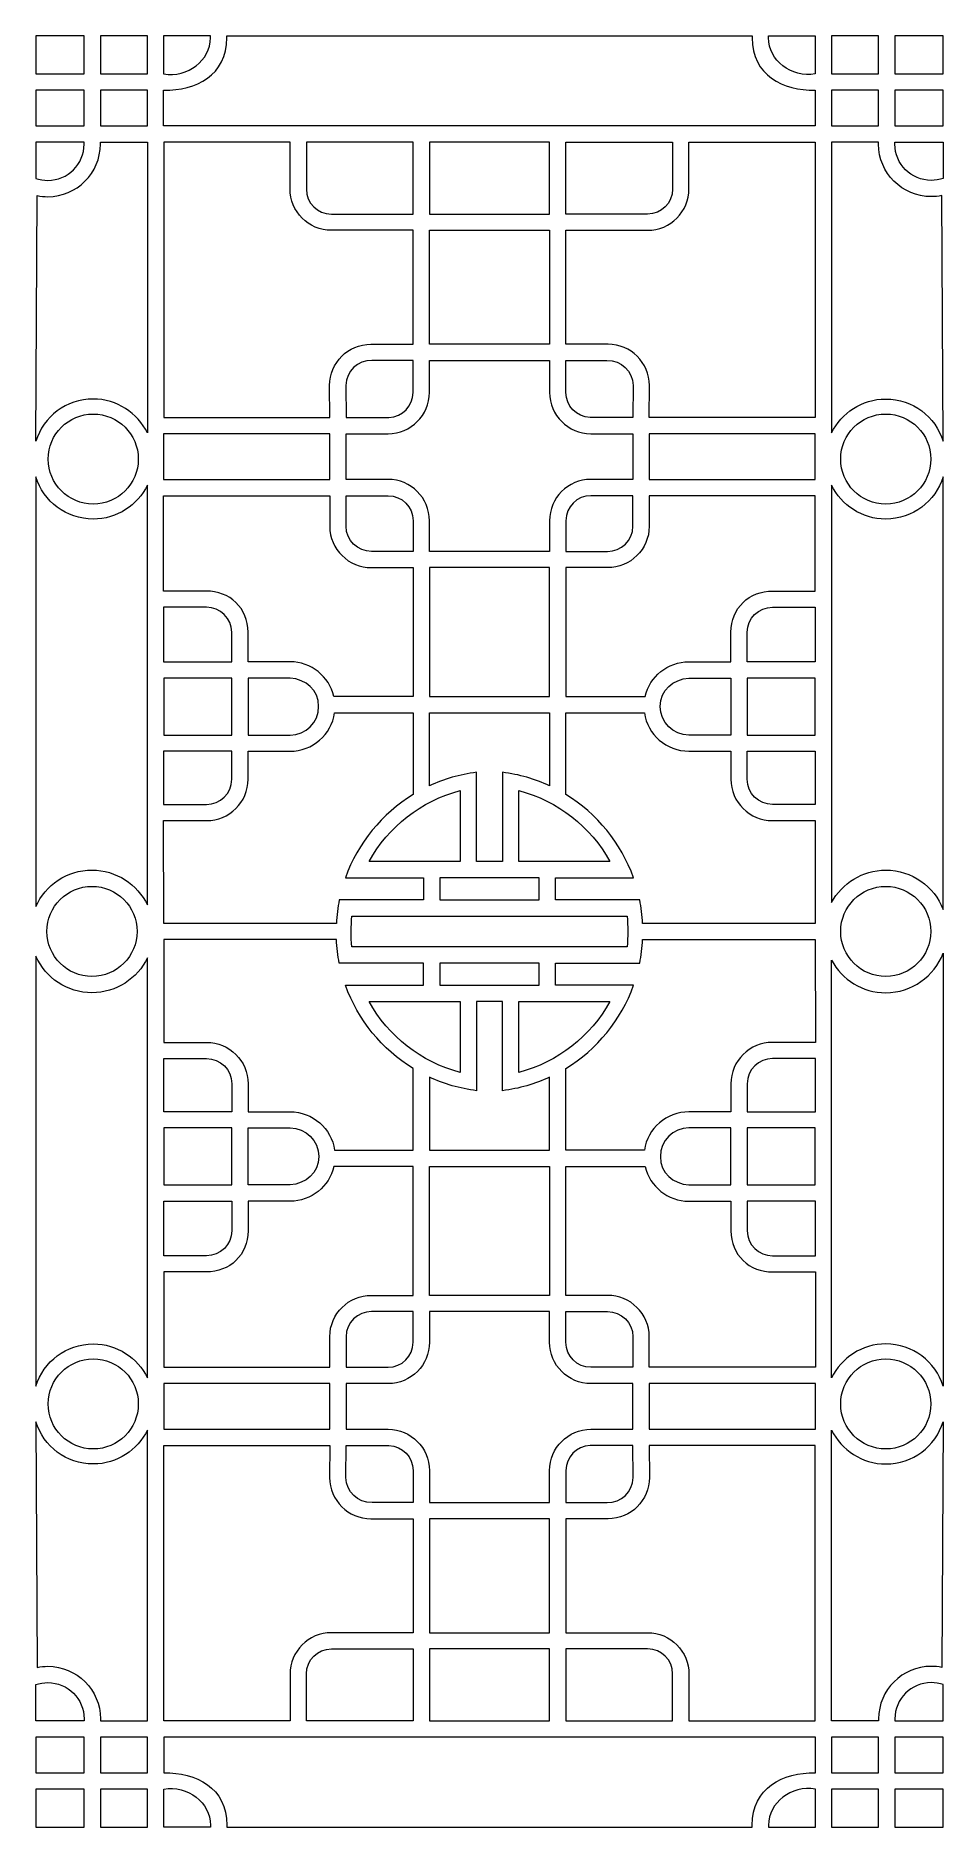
# Model space of a CAD drawing. Header units: centimetres. Extents: x -73 to 202, y -95 to 130.
# Drawn here: x 101.6 to 201.7, y -95.3 to 102.6 of the extents above; entities outside this region: 2.
import ezdxf

# ---------------------------------------------------------------- set-up
doc = ezdxf.new("R2010")
doc.units = ezdxf.units.CM
doc.header["$MEASUREMENT"] = 0
doc.header["$XCLIPFRAME"] = 0
doc.layers.add('layer 1', color=7, linetype='Continuous')
picture_1 = doc.add_image_def('image1.jpg', size_in_pixel=(7494, 14554))
picture_2 = doc.add_image_def('image2.jpg', size_in_pixel=(9844, 16616))

msp = doc.modelspace()

# ---------------------------------------------------------------- linework, layer by layer
at = {"layer": 'layer 1', "color": 230, "lineweight": 9}
for points in [[(101.58442, 98.3899), (106.90732, 98.3899), (106.90732, 102.58978), (101.58442, 102.58978), (101.58442, 98.3899)], [(108.7075, 98.38774), (113.89424, 98.38774), (113.89424, 102.5901), (108.7075, 102.5901), (108.7075, 98.38774)], [(189.43312, 98.38934), (194.61986, 98.38934), (194.61986, 102.5917), (189.43312, 102.5917), (189.43312, 98.38934)], [(196.42004, 98.3915), (201.74294, 98.3915), (201.74294, 102.59138), (196.42004, 102.59138), (196.42004, 98.3915)], [(101.58394, 92.63423), (106.9067, 92.63423), (106.9067, 96.58949), (101.58394, 96.58949), (101.58394, 92.63423)], [(108.7079, 92.63476), (113.89444, 92.63476), (113.89444, 96.5883), (108.7079, 96.5883), (108.7079, 92.63476)], [(189.43292, 92.63636), (194.61946, 92.63636), (194.61946, 96.5899), (189.43292, 96.5899), (189.43292, 92.63636)], [(196.42066, 92.63583), (201.74342, 92.63583), (201.74342, 96.59109), (196.42066, 96.59109), (196.42066, 92.63583)], [(115.694, 53.59298), (134.03264, 53.59298), (134.03264, 58.64164), (115.694, 58.64164), (115.694, 53.59298)], [(169.29472, 53.59458), (187.63336, 53.59458), (187.63336, 58.64324), (169.29472, 58.64324), (169.29472, 53.59458)], [(115.70183, 25.35569), (123.20957, 25.35569), (123.20957, 31.65437), (115.70183, 31.65437), (115.70183, 25.35569)], [(180.11779, 25.35729), (187.62553, 25.35729), (187.62553, 31.65597), (180.11779, 31.65597), (180.11779, 25.35729)], [(115.70559, -24.3439), (123.21333, -24.3439), (123.21333, -18.04522), (115.70559, -18.04522), (115.70559, -24.3439)], [(115.69776, -51.33117), (134.0364, -51.33117), (134.0364, -46.28251), (115.69776, -46.28251), (115.69776, -51.33117)], [(101.5877, -89.27902), (106.91046, -89.27902), (106.91046, -85.32376), (101.5877, -85.32376), (101.5877, -89.27902)], [(108.71166, -89.27783), (113.8982, -89.27783), (113.8982, -85.32429), (108.71166, -85.32429), (108.71166, -89.27783)], [(101.58818, -95.27931), (106.91108, -95.27931), (106.91108, -91.07943), (101.58818, -91.07943), (101.58818, -95.27931)], [(108.71126, -95.27963), (113.898, -95.27963), (113.898, -91.07727), (108.71126, -91.07727), (108.71126, -95.27963)]]:
    msp.add_lwpolyline(points, close=True, dxfattribs=at)
for centre, ratio in [((107.91822, 55.8404), 1), ((195.40914, 55.842), 1), ((107.7829, 3.66547), 0.99999799), ((195.4129, 3.66547), 0.99999799), ((107.92198, -48.52993), 1), ((195.4129, -48.53153), 0.99999799)]:
    msp.add_ellipse(centre, major_axis=(0, 4.97401), ratio=ratio, dxfattribs=at)
for points, knots in [([(115.69442, 98.39275), (115.69442, 98.39275), (115.69434, 102.59015), (115.69434, 102.59015), (115.69434, 102.59015), (115.69434, 102.59015), (120.85325, 102.58961), (120.85325, 102.58961), (120.85325, 102.58961), (120.857, 102.51862), (120.8589, 102.44714), (120.8589, 102.37522), (120.8589, 102.37522), (120.8589, 99.8697), (118.34498, 97.92873), (115.69442, 98.39275)], [0, 0, 0, 0, 0.2, 0.2, 0.2, 0.2, 0.4, 0.4, 0.4, 0.4, 0.6, 0.6, 0.6, 0.6, 1, 1, 1, 1]), ([(187.63289, 92.63593), (187.63289, 92.63593), (187.63293, 96.59963), (187.63293, 96.59963), (187.63293, 96.59963), (184.04746, 96.5294), (180.66846, 98.22794), (180.66846, 102.37682), (180.66846, 102.37682), (180.66846, 102.44859), (180.66977, 102.52006), (180.67235, 102.59121), (180.67235, 102.59121), (180.67235, 102.59121), (122.65501, 102.58961), (122.65501, 102.58961), (122.65501, 102.58961), (122.65759, 102.51846), (122.6589, 102.44699), (122.6589, 102.37522), (122.6589, 102.37522), (122.6589, 98.22634), (119.2799, 96.5278), (115.69443, 96.59803), (115.69443, 96.59803), (115.69443, 96.59803), (115.69447, 92.63433), (115.69447, 92.63433), (115.69447, 92.63433), (115.69447, 92.63433), (187.63289, 92.63593), (187.63289, 92.63593)], [0, 0, 0, 0, 0.111111111, 0.111111111, 0.111111111, 0.111111111, 0.222222222, 0.222222222, 0.222222222, 0.222222222, 0.333333333, 0.333333333, 0.333333333, 0.333333333, 0.444444444, 0.444444444, 0.444444444, 0.444444444, 0.555555556, 0.555555556, 0.555555556, 0.555555556, 0.666666667, 0.666666667, 0.666666667, 0.666666667, 0.777777778, 0.777777778, 0.777777778, 0.777777778, 1, 1, 1, 1]), ([(187.63294, 98.39435), (187.63294, 98.39435), (187.63302, 102.59175), (187.63302, 102.59175), (187.63302, 102.59175), (187.63302, 102.59175), (182.47411, 102.59121), (182.47411, 102.59121), (182.47411, 102.59121), (182.47036, 102.52022), (182.46846, 102.44874), (182.46846, 102.37682), (182.46846, 102.37682), (182.46846, 99.8713), (184.98238, 97.93033), (187.63294, 98.39435)], [0, 0, 0, 0, 0.2, 0.2, 0.2, 0.2, 0.4, 0.4, 0.4, 0.4, 0.6, 0.6, 0.6, 0.6, 1, 1, 1, 1]), ([(106.90777, 90.83418), (106.91152, 90.76319), (106.9078, 90.69706), (106.9078, 90.62516), (106.9078, 90.62516), (106.9078, 88.41642), (105.11656, 86.62516), (102.9078, 86.62516), (102.9078, 86.62516), (102.50279, 86.62516), (101.95339, 86.7305), (101.58492, 86.84249), (101.58492, 86.84249), (101.58492, 86.84249), (101.58426, 90.83347), (101.58426, 90.83347), (101.58426, 90.83347), (101.58426, 90.83347), (106.90777, 90.83418), (106.90777, 90.83418)], [0, 0, 0, 0, 0.166666667, 0.166666667, 0.166666667, 0.166666667, 0.333333333, 0.333333333, 0.333333333, 0.333333333, 0.5, 0.5, 0.5, 0.5, 0.666666667, 0.666666667, 0.666666667, 0.666666667, 1, 1, 1, 1]), ([(108.70779, 90.83445), (108.71037, 90.7633), (108.7078, 90.69693), (108.7078, 90.62516), (108.7078, 90.62516), (108.7078, 87.42245), (106.11051, 84.82516), (102.9078, 84.82516), (102.9078, 84.82516), (102.50898, 84.82516), (102.11952, 84.86543), (101.74332, 84.94214), (101.74332, 84.94214), (101.74332, 84.94214), (101.58443, 57.81235), (101.58443, 57.81235), (101.58443, 57.81235), (102.42427, 60.51184), (104.94275, 62.47242), (107.91822, 62.47242), (107.91822, 62.47242), (110.54823, 62.47242), (112.82123, 60.94067), (113.89354, 58.72081), (113.89354, 58.72081), (113.89354, 58.72081), (113.8946, 90.83455), (113.8946, 90.83455), (113.8946, 90.83455), (113.8946, 90.83455), (108.70779, 90.83445), (108.70779, 90.83445)], [0, 0, 0, 0, 0.111111111, 0.111111111, 0.111111111, 0.111111111, 0.222222222, 0.222222222, 0.222222222, 0.222222222, 0.333333333, 0.333333333, 0.333333333, 0.333333333, 0.444444444, 0.444444444, 0.444444444, 0.444444444, 0.555555556, 0.555555556, 0.555555556, 0.555555556, 0.666666667, 0.666666667, 0.666666667, 0.666666667, 0.777777778, 0.777777778, 0.777777778, 0.777777778, 1, 1, 1, 1]), ([(134.01605, 63.96794), (134.01605, 63.96794), (134.03181, 60.44192), (134.03181, 60.44192), (134.03181, 60.44192), (134.03181, 60.44192), (115.69689, 60.44192), (115.69689, 60.44192), (115.69689, 60.44192), (115.69689, 60.44192), (115.69689, 90.83497), (115.69689, 90.83497), (115.69689, 90.83497), (115.69689, 90.83497), (129.64792, 90.83497), (129.64792, 90.83497), (129.64792, 90.83497), (129.64792, 90.83497), (129.64825, 85.70645), (129.64825, 85.70645), (129.64825, 85.70645), (129.62653, 83.18581), (131.68417, 81.10655), (134.20616, 81.10655), (134.20616, 81.10655), (134.20616, 81.10655), (143.22987, 81.1078), (143.22987, 81.1078), (143.22987, 81.1078), (143.22987, 81.1078), (143.22987, 68.52436), (143.22987, 68.52436), (143.22987, 68.52436), (143.22987, 68.52436), (138.57415, 68.52604), (138.57415, 68.52604), (138.57415, 68.52604), (136.0572, 68.52604), (134.01605, 66.48488), (134.01605, 63.96794)], [0, 0, 0, 0, 0.090909091, 0.090909091, 0.090909091, 0.090909091, 0.181818182, 0.181818182, 0.181818182, 0.181818182, 0.272727273, 0.272727273, 0.272727273, 0.272727273, 0.363636364, 0.363636364, 0.363636364, 0.363636364, 0.454545455, 0.454545455, 0.454545455, 0.454545455, 0.545454545, 0.545454545, 0.545454545, 0.545454545, 0.636363636, 0.636363636, 0.636363636, 0.636363636, 0.727272727, 0.727272727, 0.727272727, 0.727272727, 0.818181818, 0.818181818, 0.818181818, 0.818181818, 1, 1, 1, 1]), ([(131.44808, 85.66471), (131.44808, 85.66471), (131.44808, 90.83596), (131.44808, 90.83596), (131.44808, 90.83596), (131.44808, 90.83596), (143.22941, 90.83596), (143.22941, 90.83596), (143.22941, 90.83596), (143.22941, 90.83596), (143.22941, 82.90855), (143.22941, 82.90855), (143.22941, 82.90855), (143.22941, 82.90855), (134.20616, 82.90657), (134.20616, 82.90657), (134.20616, 82.90657), (132.68317, 82.90657), (131.44808, 84.14172), (131.44808, 85.66471)], [0, 0, 0, 0, 0.166666667, 0.166666667, 0.166666667, 0.166666667, 0.333333333, 0.333333333, 0.333333333, 0.333333333, 0.5, 0.5, 0.5, 0.5, 0.666666667, 0.666666667, 0.666666667, 0.666666667, 1, 1, 1, 1]), ([(145.02954, 82.90855), (145.02954, 82.90855), (145.02954, 90.83497), (145.02954, 90.83497), (145.02954, 90.83497), (145.02954, 90.83497), (158.29782, 90.83657), (158.29782, 90.83657), (158.29782, 90.83657), (158.29782, 90.83657), (158.29782, 82.91015), (158.29782, 82.91015), (158.29782, 82.91015), (158.29782, 82.91015), (145.02954, 82.90855), (145.02954, 82.90855)], [0, 0, 0, 0, 0.2, 0.2, 0.2, 0.2, 0.4, 0.4, 0.4, 0.4, 0.6, 0.6, 0.6, 0.6, 1, 1, 1, 1]), ([(169.31131, 63.96954), (169.31131, 63.96954), (169.29555, 60.44352), (169.29555, 60.44352), (169.29555, 60.44352), (169.29555, 60.44352), (187.63047, 60.44352), (187.63047, 60.44352), (187.63047, 60.44352), (187.63047, 60.44352), (187.63047, 90.83657), (187.63047, 90.83657), (187.63047, 90.83657), (187.63047, 90.83657), (173.67944, 90.83657), (173.67944, 90.83657), (173.67944, 90.83657), (173.67944, 90.83657), (173.67911, 85.70805), (173.67911, 85.70805), (173.67911, 85.70805), (173.70083, 83.18741), (171.64319, 81.10815), (169.1212, 81.10815), (169.1212, 81.10815), (169.1212, 81.10815), (160.09749, 81.1094), (160.09749, 81.1094), (160.09749, 81.1094), (160.09749, 81.1094), (160.09749, 68.52596), (160.09749, 68.52596), (160.09749, 68.52596), (160.09749, 68.52596), (164.75321, 68.52764), (164.75321, 68.52764), (164.75321, 68.52764), (167.27016, 68.52764), (169.31131, 66.48648), (169.31131, 63.96954)], [0, 0, 0, 0, 0.090909091, 0.090909091, 0.090909091, 0.090909091, 0.181818182, 0.181818182, 0.181818182, 0.181818182, 0.272727273, 0.272727273, 0.272727273, 0.272727273, 0.363636364, 0.363636364, 0.363636364, 0.363636364, 0.454545455, 0.454545455, 0.454545455, 0.454545455, 0.545454545, 0.545454545, 0.545454545, 0.545454545, 0.636363636, 0.636363636, 0.636363636, 0.636363636, 0.727272727, 0.727272727, 0.727272727, 0.727272727, 0.818181818, 0.818181818, 0.818181818, 0.818181818, 1, 1, 1, 1]), ([(171.87928, 85.66631), (171.87928, 85.66631), (171.87928, 90.83756), (171.87928, 90.83756), (171.87928, 90.83756), (171.87928, 90.83756), (160.09795, 90.83756), (160.09795, 90.83756), (160.09795, 90.83756), (160.09795, 90.83756), (160.09795, 82.91015), (160.09795, 82.91015), (160.09795, 82.91015), (160.09795, 82.91015), (169.1212, 82.90817), (169.1212, 82.90817), (169.1212, 82.90817), (170.64419, 82.90817), (171.87928, 84.14332), (171.87928, 85.66631)], [0, 0, 0, 0, 0.166666667, 0.166666667, 0.166666667, 0.166666667, 0.333333333, 0.333333333, 0.333333333, 0.333333333, 0.5, 0.5, 0.5, 0.5, 0.666666667, 0.666666667, 0.666666667, 0.666666667, 1, 1, 1, 1]), ([(194.61957, 90.83605), (194.61699, 90.7649), (194.61956, 90.69853), (194.61956, 90.62676), (194.61956, 90.62676), (194.61956, 87.42405), (197.21685, 84.82676), (200.41956, 84.82676), (200.41956, 84.82676), (200.81838, 84.82676), (201.20784, 84.86703), (201.58404, 84.94374), (201.58404, 84.94374), (201.58404, 84.94374), (201.74293, 57.81395), (201.74293, 57.81395), (201.74293, 57.81395), (200.90309, 60.51344), (198.38461, 62.47402), (195.40914, 62.47402), (195.40914, 62.47402), (192.77913, 62.47402), (190.50612, 60.94237), (189.43381, 58.72249), (189.43381, 58.72249), (189.43381, 58.72249), (189.43276, 90.83615), (189.43276, 90.83615), (189.43276, 90.83615), (189.43276, 90.83615), (194.61957, 90.83605), (194.61957, 90.83605)], [0, 0, 0, 0, 0.111111111, 0.111111111, 0.111111111, 0.111111111, 0.222222222, 0.222222222, 0.222222222, 0.222222222, 0.333333333, 0.333333333, 0.333333333, 0.333333333, 0.444444444, 0.444444444, 0.444444444, 0.444444444, 0.555555556, 0.555555556, 0.555555556, 0.555555556, 0.666666667, 0.666666667, 0.666666667, 0.666666667, 0.777777778, 0.777777778, 0.777777778, 0.777777778, 1, 1, 1, 1]), ([(196.41959, 90.83578), (196.41584, 90.76479), (196.41956, 90.69866), (196.41956, 90.62676), (196.41956, 90.62676), (196.41956, 88.41802), (198.2108, 86.62676), (200.41956, 86.62676), (200.41956, 86.62676), (200.82457, 86.62676), (201.37397, 86.7321), (201.74244, 86.84409), (201.74244, 86.84409), (201.74244, 86.84409), (201.7431, 90.83507), (201.7431, 90.83507), (201.7431, 90.83507), (201.7431, 90.83507), (196.41959, 90.83578), (196.41959, 90.83578)], [0, 0, 0, 0, 0.166666667, 0.166666667, 0.166666667, 0.166666667, 0.333333333, 0.333333333, 0.333333333, 0.333333333, 0.5, 0.5, 0.5, 0.5, 0.666666667, 0.666666667, 0.666666667, 0.666666667, 1, 1, 1, 1]), ([(158.29786, 68.52811), (158.29786, 68.52811), (158.29786, 81.10982), (158.29786, 81.10982), (158.29786, 81.10982), (158.29786, 81.10982), (145.0295, 81.10822), (145.0295, 81.10822), (145.0295, 81.10822), (145.0295, 81.10822), (145.0295, 68.52651), (145.0295, 68.52651), (145.0295, 68.52651), (145.0295, 68.52651), (158.29786, 68.52811), (158.29786, 68.52811)], [0, 0, 0, 0, 0.2, 0.2, 0.2, 0.2, 0.4, 0.4, 0.4, 0.4, 0.6, 0.6, 0.6, 0.6, 1, 1, 1, 1]), ([(140.56008, 60.44197), (140.56008, 60.44197), (135.83295, 60.44197), (135.83295, 60.44197), (135.83295, 60.44197), (135.83295, 60.44197), (135.81605, 63.96794), (135.81605, 63.96794), (135.81605, 63.96794), (135.81605, 65.53106), (137.13328, 66.78823), (138.69112, 66.72359), (138.69112, 66.72359), (138.69112, 66.72359), (143.22934, 66.72603), (143.22934, 66.72603), (143.22934, 66.72603), (143.22934, 66.72603), (143.2294, 63.20008), (143.2294, 63.20008), (143.2294, 63.20008), (143.2294, 61.70679), (142.042, 60.48886), (140.56008, 60.44197)], [0, 0, 0, 0, 0.142857143, 0.142857143, 0.142857143, 0.142857143, 0.285714286, 0.285714286, 0.285714286, 0.285714286, 0.428571429, 0.428571429, 0.428571429, 0.428571429, 0.571428571, 0.571428571, 0.571428571, 0.571428571, 0.714285714, 0.714285714, 0.714285714, 0.714285714, 1, 1, 1, 1]), ([(158.29719, 45.64772), (158.29719, 45.64772), (158.29678, 49.03579), (158.29678, 49.03579), (158.29678, 49.03579), (158.29678, 51.55271), (160.33794, 53.59387), (162.85489, 53.59387), (162.85489, 53.59387), (162.85489, 53.59387), (167.49441, 53.59457), (167.49441, 53.59457), (167.49441, 53.59457), (167.49441, 53.59457), (167.49441, 58.64527), (167.49441, 58.64527), (167.49441, 58.64527), (167.49441, 58.64527), (162.85606, 58.64357), (162.85606, 58.64357), (162.85606, 58.64357), (160.33912, 58.64357), (158.29796, 60.68473), (158.29796, 63.20168), (158.29796, 63.20168), (158.29796, 63.20168), (158.29719, 66.72541), (158.29719, 66.72541), (158.29719, 66.72541), (158.29719, 66.72541), (145.03017, 66.72381), (145.03017, 66.72381), (145.03017, 66.72381), (145.03017, 66.72381), (145.0294, 63.20008), (145.0294, 63.20008), (145.0294, 63.20008), (145.0294, 60.68313), (142.98824, 58.64197), (140.4713, 58.64197), (140.4713, 58.64197), (140.4713, 58.64197), (135.83295, 58.64367), (135.83295, 58.64367), (135.83295, 58.64367), (135.83295, 58.64367), (135.83295, 53.59297), (135.83295, 53.59297), (135.83295, 53.59297), (135.83295, 53.59297), (140.47247, 53.59227), (140.47247, 53.59227), (140.47247, 53.59227), (142.98942, 53.59227), (145.03058, 51.55111), (145.03058, 49.03419), (145.03058, 49.03419), (145.03058, 49.03419), (145.03017, 45.64612), (145.03017, 45.64612), (145.03017, 45.64612), (145.03017, 45.64612), (158.29719, 45.64772), (158.29719, 45.64772)], [0, 0, 0, 0, 0.058823529, 0.058823529, 0.058823529, 0.058823529, 0.117647059, 0.117647059, 0.117647059, 0.117647059, 0.176470588, 0.176470588, 0.176470588, 0.176470588, 0.235294118, 0.235294118, 0.235294118, 0.235294118, 0.294117647, 0.294117647, 0.294117647, 0.294117647, 0.352941176, 0.352941176, 0.352941176, 0.352941176, 0.411764706, 0.411764706, 0.411764706, 0.411764706, 0.470588235, 0.470588235, 0.470588235, 0.470588235, 0.529411765, 0.529411765, 0.529411765, 0.529411765, 0.588235294, 0.588235294, 0.588235294, 0.588235294, 0.647058824, 0.647058824, 0.647058824, 0.647058824, 0.705882353, 0.705882353, 0.705882353, 0.705882353, 0.764705882, 0.764705882, 0.764705882, 0.764705882, 0.823529412, 0.823529412, 0.823529412, 0.823529412, 0.882352941, 0.882352941, 0.882352941, 0.882352941, 1, 1, 1, 1]), ([(162.76728, 60.44357), (162.76728, 60.44357), (167.49441, 60.44357), (167.49441, 60.44357), (167.49441, 60.44357), (167.49441, 60.44357), (167.51131, 63.96954), (167.51131, 63.96954), (167.51131, 63.96954), (167.51131, 65.53266), (166.19408, 66.78983), (164.63624, 66.72519), (164.63624, 66.72519), (164.63624, 66.72519), (160.09802, 66.72763), (160.09802, 66.72763), (160.09802, 66.72763), (160.09802, 66.72763), (160.09796, 63.20168), (160.09796, 63.20168), (160.09796, 63.20168), (160.09796, 61.70839), (161.28536, 60.49046), (162.76728, 60.44357)], [0, 0, 0, 0, 0.142857143, 0.142857143, 0.142857143, 0.142857143, 0.285714286, 0.285714286, 0.285714286, 0.285714286, 0.428571429, 0.428571429, 0.428571429, 0.428571429, 0.571428571, 0.571428571, 0.571428571, 0.571428571, 0.714285714, 0.714285714, 0.714285714, 0.714285714, 1, 1, 1, 1]), ([(101.58444, 6.40206), (101.58444, 6.40206), (101.58443, 53.86844), (101.58443, 53.86844), (101.58443, 53.86844), (102.42426, 51.16895), (104.94274, 49.20837), (107.91822, 49.20837), (107.91822, 49.20837), (110.54897, 49.20837), (112.82252, 50.74098), (113.89446, 52.96185), (113.89446, 52.96185), (113.89446, 52.96185), (113.89391, 6.59135), (113.89391, 6.59135), (113.89391, 6.59135), (112.80191, 8.86747), (110.47562, 10.43948), (107.7829, 10.43948), (107.7829, 10.43948), (105.01613, 10.43948), (102.63605, 8.77992), (101.58444, 6.40206)], [0, 0, 0, 0, 0.142857143, 0.142857143, 0.142857143, 0.142857143, 0.285714286, 0.285714286, 0.285714286, 0.285714286, 0.428571429, 0.428571429, 0.428571429, 0.428571429, 0.571428571, 0.571428571, 0.571428571, 0.571428571, 0.714285714, 0.714285714, 0.714285714, 0.714285714, 1, 1, 1, 1]), ([(189.43314, 6.85129), (189.43314, 6.85129), (189.4329, 52.96345), (189.4329, 52.96345), (189.4329, 52.96345), (190.50484, 50.74258), (192.77839, 49.20997), (195.40914, 49.20997), (195.40914, 49.20997), (198.38462, 49.20997), (200.9031, 51.17055), (201.74293, 53.87004), (201.74293, 53.87004), (201.74293, 53.87004), (201.74302, 6.08189), (201.74302, 6.08189), (201.74302, 6.08189), (200.76963, 8.62955), (198.3022, 10.43948), (195.4129, 10.43948), (195.4129, 10.43948), (192.82386, 10.43948), (190.57326, 8.98642), (189.43314, 6.85129)], [0, 0, 0, 0, 0.142857143, 0.142857143, 0.142857143, 0.142857143, 0.285714286, 0.285714286, 0.285714286, 0.285714286, 0.428571429, 0.428571429, 0.428571429, 0.428571429, 0.571428571, 0.571428571, 0.571428571, 0.571428571, 0.714285714, 0.714285714, 0.714285714, 0.714285714, 1, 1, 1, 1]), ([(143.22987, 43.84733), (143.22987, 43.84733), (138.64263, 43.84733), (138.64263, 43.84733), (138.64263, 43.84733), (136.11872, 43.81996), (134.03194, 45.8861), (134.03194, 48.40848), (134.03194, 48.40848), (134.03194, 48.40848), (134.03307, 51.79228), (134.03307, 51.79228), (134.03307, 51.79228), (134.03307, 51.79228), (115.69442, 51.79228), (115.69442, 51.79228), (115.69442, 51.79228), (115.69442, 51.79228), (115.69442, 41.26431), (115.69442, 41.26431), (115.69442, 41.26431), (115.69442, 41.26431), (120.3696, 41.26257), (120.3696, 41.26257), (120.3696, 41.26257), (122.99218, 41.29251), (125.01153, 39.35405), (125.01153, 36.7048), (125.01153, 36.7048), (125.01153, 36.7048), (125.01153, 33.45522), (125.01153, 33.45522), (125.01153, 33.45522), (125.01153, 33.45522), (129.64825, 33.45522), (129.64825, 33.45522), (129.64825, 33.45522), (131.99933, 33.45522), (133.97049, 31.81586), (134.47702, 29.61837), (134.47702, 29.61837), (134.47702, 29.61837), (143.22987, 29.62033), (143.22987, 29.62033), (143.22987, 29.62033), (143.22987, 29.62033), (143.22987, 43.84733), (143.22987, 43.84733)], [0, 0, 0, 0, 0.076923077, 0.076923077, 0.076923077, 0.076923077, 0.153846154, 0.153846154, 0.153846154, 0.153846154, 0.230769231, 0.230769231, 0.230769231, 0.230769231, 0.307692308, 0.307692308, 0.307692308, 0.307692308, 0.384615385, 0.384615385, 0.384615385, 0.384615385, 0.461538462, 0.461538462, 0.461538462, 0.461538462, 0.538461538, 0.538461538, 0.538461538, 0.538461538, 0.615384615, 0.615384615, 0.615384615, 0.615384615, 0.692307692, 0.692307692, 0.692307692, 0.692307692, 0.769230769, 0.769230769, 0.769230769, 0.769230769, 0.846153846, 0.846153846, 0.846153846, 0.846153846, 1, 1, 1, 1]), ([(138.64262, 45.64639), (138.64262, 45.64639), (143.22934, 45.64639), (143.22934, 45.64639), (143.22934, 45.64639), (143.22934, 45.64639), (143.23059, 49.03418), (143.23059, 49.03418), (143.23059, 49.03418), (143.23059, 50.55717), (142.00939, 51.79228), (140.48639, 51.79228), (140.48639, 51.79228), (140.48639, 51.79228), (135.83194, 51.79228), (135.83194, 51.79228), (135.83194, 51.79228), (135.83194, 51.79228), (135.83195, 48.41163), (135.83195, 48.41163), (135.83195, 48.41163), (135.83195, 46.87964), (137.1113, 45.61841), (138.64262, 45.64639)], [0, 0, 0, 0, 0.142857143, 0.142857143, 0.142857143, 0.142857143, 0.285714286, 0.285714286, 0.285714286, 0.285714286, 0.428571429, 0.428571429, 0.428571429, 0.428571429, 0.571428571, 0.571428571, 0.571428571, 0.571428571, 0.714285714, 0.714285714, 0.714285714, 0.714285714, 1, 1, 1, 1]), ([(164.68474, 45.64799), (164.68474, 45.64799), (160.09802, 45.64799), (160.09802, 45.64799), (160.09802, 45.64799), (160.09802, 45.64799), (160.09677, 49.03578), (160.09677, 49.03578), (160.09677, 49.03578), (160.09677, 50.55877), (161.31797, 51.79388), (162.84097, 51.79388), (162.84097, 51.79388), (162.84097, 51.79388), (167.49542, 51.79388), (167.49542, 51.79388), (167.49542, 51.79388), (167.49542, 51.79388), (167.49541, 48.41323), (167.49541, 48.41323), (167.49541, 48.41323), (167.49541, 46.88124), (166.21606, 45.62001), (164.68474, 45.64799)], [0, 0, 0, 0, 0.142857143, 0.142857143, 0.142857143, 0.142857143, 0.285714286, 0.285714286, 0.285714286, 0.285714286, 0.428571429, 0.428571429, 0.428571429, 0.428571429, 0.571428571, 0.571428571, 0.571428571, 0.571428571, 0.714285714, 0.714285714, 0.714285714, 0.714285714, 1, 1, 1, 1]), ([(160.09749, 43.84893), (160.09749, 43.84893), (164.68473, 43.84893), (164.68473, 43.84893), (164.68473, 43.84893), (167.20864, 43.82156), (169.29542, 45.8877), (169.29542, 48.41008), (169.29542, 48.41008), (169.29542, 48.41008), (169.29429, 51.79388), (169.29429, 51.79388), (169.29429, 51.79388), (169.29429, 51.79388), (187.63294, 51.79388), (187.63294, 51.79388), (187.63294, 51.79388), (187.63294, 51.79388), (187.63294, 41.26591), (187.63294, 41.26591), (187.63294, 41.26591), (187.63294, 41.26591), (182.95776, 41.26417), (182.95776, 41.26417), (182.95776, 41.26417), (180.33518, 41.29411), (178.31583, 39.35565), (178.31583, 36.7064), (178.31583, 36.7064), (178.31583, 36.7064), (178.31583, 33.45682), (178.31583, 33.45682), (178.31583, 33.45682), (178.31583, 33.45682), (173.67911, 33.45682), (173.67911, 33.45682), (173.67911, 33.45682), (171.32803, 33.45682), (169.35687, 31.81746), (168.85034, 29.61997), (168.85034, 29.61997), (168.85034, 29.61997), (160.09749, 29.62193), (160.09749, 29.62193), (160.09749, 29.62193), (160.09749, 29.62193), (160.09749, 43.84893), (160.09749, 43.84893)], [0, 0, 0, 0, 0.076923077, 0.076923077, 0.076923077, 0.076923077, 0.153846154, 0.153846154, 0.153846154, 0.153846154, 0.230769231, 0.230769231, 0.230769231, 0.230769231, 0.307692308, 0.307692308, 0.307692308, 0.307692308, 0.384615385, 0.384615385, 0.384615385, 0.384615385, 0.461538462, 0.461538462, 0.461538462, 0.461538462, 0.538461538, 0.538461538, 0.538461538, 0.538461538, 0.615384615, 0.615384615, 0.615384615, 0.615384615, 0.692307692, 0.692307692, 0.692307692, 0.692307692, 0.769230769, 0.769230769, 0.769230769, 0.769230769, 0.846153846, 0.846153846, 0.846153846, 0.846153846, 1, 1, 1, 1]), ([(145.02847, 29.6193), (145.02847, 29.6193), (145.02847, 43.84679), (145.02847, 43.84679), (145.02847, 43.84679), (145.02847, 43.84679), (158.29889, 43.84839), (158.29889, 43.84839), (158.29889, 43.84839), (158.29889, 43.84839), (158.29889, 29.6209), (158.29889, 29.6209), (158.29889, 29.6209), (158.29889, 29.6209), (145.02847, 29.6193), (145.02847, 29.6193)], [0, 0, 0, 0, 0.2, 0.2, 0.2, 0.2, 0.4, 0.4, 0.4, 0.4, 0.6, 0.6, 0.6, 0.6, 1, 1, 1, 1]), ([(123.21011, 36.70482), (123.21011, 36.70482), (123.21011, 33.45423), (123.21011, 33.45423), (123.21011, 33.45423), (123.21011, 33.45423), (115.69429, 33.45423), (115.69429, 33.45423), (115.69429, 33.45423), (115.69429, 33.45423), (115.69429, 39.46289), (115.69429, 39.46289), (115.69429, 39.46289), (115.69429, 39.46289), (120.42484, 39.46289), (120.42484, 39.46289), (120.42484, 39.46289), (121.94784, 39.46289), (123.21011, 38.22781), (123.21011, 36.70482)], [0, 0, 0, 0, 0.166666667, 0.166666667, 0.166666667, 0.166666667, 0.333333333, 0.333333333, 0.333333333, 0.333333333, 0.5, 0.5, 0.5, 0.5, 0.666666667, 0.666666667, 0.666666667, 0.666666667, 1, 1, 1, 1]), ([(180.11725, 36.70642), (180.11725, 36.70642), (180.11725, 33.45583), (180.11725, 33.45583), (180.11725, 33.45583), (180.11725, 33.45583), (187.63307, 33.45583), (187.63307, 33.45583), (187.63307, 33.45583), (187.63307, 33.45583), (187.63307, 39.46449), (187.63307, 39.46449), (187.63307, 39.46449), (187.63307, 39.46449), (182.90252, 39.46449), (182.90252, 39.46449), (182.90252, 39.46449), (181.37952, 39.46449), (180.11725, 38.22941), (180.11725, 36.70642)], [0, 0, 0, 0, 0.166666667, 0.166666667, 0.166666667, 0.166666667, 0.333333333, 0.333333333, 0.333333333, 0.333333333, 0.5, 0.5, 0.5, 0.5, 0.666666667, 0.666666667, 0.666666667, 0.666666667, 1, 1, 1, 1]), ([(129.64824, 25.35298), (129.64824, 25.35298), (125.01511, 25.35298), (125.01511, 25.35298), (125.01511, 25.35298), (125.01511, 25.35298), (125.01511, 31.65488), (125.01511, 31.65488), (125.01511, 31.65488), (125.01511, 31.65488), (129.64828, 31.65415), (129.64828, 31.65415), (129.64828, 31.65415), (131.3936, 31.48172), (132.80346, 30.39336), (132.80346, 28.50177), (132.80346, 28.50177), (132.80346, 26.76067), (131.38935, 25.35298), (129.64824, 25.35298)], [0, 0, 0, 0, 0.166666667, 0.166666667, 0.166666667, 0.166666667, 0.333333333, 0.333333333, 0.333333333, 0.333333333, 0.5, 0.5, 0.5, 0.5, 0.666666667, 0.666666667, 0.666666667, 0.666666667, 1, 1, 1, 1]), ([(173.67912, 25.35458), (173.67912, 25.35458), (178.31225, 25.35458), (178.31225, 25.35458), (178.31225, 25.35458), (178.31225, 25.35458), (178.31225, 31.65648), (178.31225, 31.65648), (178.31225, 31.65648), (178.31225, 31.65648), (173.67908, 31.65575), (173.67908, 31.65575), (173.67908, 31.65575), (171.93376, 31.48332), (170.5239, 30.39496), (170.5239, 28.50337), (170.5239, 28.50337), (170.5239, 26.76227), (171.93801, 25.35458), (173.67912, 25.35458)], [0, 0, 0, 0, 0.166666667, 0.166666667, 0.166666667, 0.166666667, 0.333333333, 0.333333333, 0.333333333, 0.333333333, 0.5, 0.5, 0.5, 0.5, 0.666666667, 0.666666667, 0.666666667, 0.666666667, 1, 1, 1, 1]), ([(134.76172, 4.55546), (134.80502, 5.42734), (134.91235, 6.29848), (135.08387, 7.15217), (135.08387, 7.15217), (135.08387, 7.15217), (144.38457, 7.13815), (144.38457, 7.13815), (144.38457, 7.13815), (144.38457, 7.13815), (144.38457, 9.59898), (144.38457, 9.59898), (144.38457, 9.59898), (144.38457, 9.59898), (135.76211, 9.59877), (135.76211, 9.59877), (135.76211, 9.59877), (137.13433, 13.44611), (139.79752, 16.6811), (143.22987, 18.78185), (143.22987, 18.78185), (143.22987, 18.78185), (143.22987, 27.81637), (143.22987, 27.81637), (143.22987, 27.81637), (143.22987, 27.81637), (134.5565, 27.81637), (134.5565, 27.81637), (134.5565, 27.81637), (134.22352, 25.40456), (132.1481, 23.57192), (129.6449, 23.57192), (129.6449, 23.57192), (129.6449, 23.57192), (125.00971, 23.57174), (125.00971, 23.57174), (125.00971, 23.57174), (125.00971, 23.57174), (125.00943, 20.46365), (125.00943, 20.46365), (125.00943, 20.46365), (125.00943, 17.94878), (122.94123, 15.88698), (120.42725, 15.89937), (120.42725, 15.89937), (120.42725, 15.89937), (115.6944, 15.90037), (115.6944, 15.90037), (115.6944, 15.90037), (115.6944, 15.90037), (115.69615, 4.55546), (115.69615, 4.55546), (115.69615, 4.55546), (115.69615, 4.55546), (134.76172, 4.55546), (134.76172, 4.55546)], [0, 0, 0, 0, 0.066666667, 0.066666667, 0.066666667, 0.066666667, 0.133333333, 0.133333333, 0.133333333, 0.133333333, 0.2, 0.2, 0.2, 0.2, 0.266666667, 0.266666667, 0.266666667, 0.266666667, 0.333333333, 0.333333333, 0.333333333, 0.333333333, 0.4, 0.4, 0.4, 0.4, 0.466666667, 0.466666667, 0.466666667, 0.466666667, 0.533333333, 0.533333333, 0.533333333, 0.533333333, 0.6, 0.6, 0.6, 0.6, 0.666666667, 0.666666667, 0.666666667, 0.666666667, 0.733333333, 0.733333333, 0.733333333, 0.733333333, 0.8, 0.8, 0.8, 0.8, 0.866666667, 0.866666667, 0.866666667, 0.866666667, 1, 1, 1, 1]), ([(145.02976, 27.81886), (145.02976, 27.81886), (145.02596, 19.74367), (145.02596, 19.74367), (145.02596, 19.74367), (146.64444, 20.49389), (148.39496, 21.00729), (150.23299, 21.23932), (150.23299, 21.23932), (150.23299, 21.23932), (150.23503, 11.39773), (150.23503, 11.39773), (150.23503, 11.39773), (150.23503, 11.39773), (153.0925, 11.39933), (153.0925, 11.39933), (153.0925, 11.39933), (153.0925, 11.39933), (153.09437, 21.24092), (153.09437, 21.24092), (153.09437, 21.24092), (154.9324, 21.00889), (156.68292, 20.49549), (158.3014, 19.74527), (158.3014, 19.74527), (158.3014, 19.74527), (158.2976, 27.82046), (158.2976, 27.82046), (158.2976, 27.82046), (158.2976, 27.82046), (145.02976, 27.81886), (145.02976, 27.81886)], [0, 0, 0, 0, 0.111111111, 0.111111111, 0.111111111, 0.111111111, 0.222222222, 0.222222222, 0.222222222, 0.222222222, 0.333333333, 0.333333333, 0.333333333, 0.333333333, 0.444444444, 0.444444444, 0.444444444, 0.444444444, 0.555555556, 0.555555556, 0.555555556, 0.555555556, 0.666666667, 0.666666667, 0.666666667, 0.666666667, 0.777777778, 0.777777778, 0.777777778, 0.777777778, 1, 1, 1, 1]), ([(187.63468, 4.55546), (187.63468, 4.55546), (187.63296, 15.90197), (187.63296, 15.90197), (187.63296, 15.90197), (187.63296, 15.90197), (182.90011, 15.90097), (182.90011, 15.90097), (182.90011, 15.90097), (180.38613, 15.88858), (178.31793, 17.95038), (178.31793, 20.46525), (178.31793, 20.46525), (178.31793, 20.46525), (178.31765, 23.57334), (178.31765, 23.57334), (178.31765, 23.57334), (178.31765, 23.57334), (173.68246, 23.57352), (173.68246, 23.57352), (173.68246, 23.57352), (171.17926, 23.57352), (169.10384, 25.40616), (168.77086, 27.81797), (168.77086, 27.81797), (168.77086, 27.81797), (160.09749, 27.81797), (160.09749, 27.81797), (160.09749, 27.81797), (160.09749, 27.81797), (160.09749, 18.78345), (160.09749, 18.78345), (160.09749, 18.78345), (163.52984, 16.6827), (166.19303, 13.44771), (167.56525, 9.60037), (167.56525, 9.60037), (167.56525, 9.60037), (158.94279, 9.60058), (158.94279, 9.60058), (158.94279, 9.60058), (158.94279, 9.60058), (158.94279, 7.13975), (158.94279, 7.13975), (158.94279, 7.13975), (158.94279, 7.13975), (168.24349, 7.15377), (168.24349, 7.15377), (168.24349, 7.15377), (168.41495, 6.30039), (168.52687, 5.42807), (168.57232, 4.55546), (168.57232, 4.55546), (168.57232, 4.55546), (187.63468, 4.55546), (187.63468, 4.55546)], [0, 0, 0, 0, 0.066666667, 0.066666667, 0.066666667, 0.066666667, 0.133333333, 0.133333333, 0.133333333, 0.133333333, 0.2, 0.2, 0.2, 0.2, 0.266666667, 0.266666667, 0.266666667, 0.266666667, 0.333333333, 0.333333333, 0.333333333, 0.333333333, 0.4, 0.4, 0.4, 0.4, 0.466666667, 0.466666667, 0.466666667, 0.466666667, 0.533333333, 0.533333333, 0.533333333, 0.533333333, 0.6, 0.6, 0.6, 0.6, 0.666666667, 0.666666667, 0.666666667, 0.666666667, 0.733333333, 0.733333333, 0.733333333, 0.733333333, 0.8, 0.8, 0.8, 0.8, 0.866666667, 0.866666667, 0.866666667, 0.866666667, 1, 1, 1, 1]), ([(120.42696, 17.69907), (120.42696, 17.69907), (115.6944, 17.69907), (115.6944, 17.69907), (115.6944, 17.69907), (115.6944, 17.69907), (115.6944, 23.57246), (115.6944, 23.57246), (115.6944, 23.57246), (115.6944, 23.57246), (123.20933, 23.57246), (123.20933, 23.57246), (123.20933, 23.57246), (123.20933, 23.57246), (123.20943, 20.46365), (123.20943, 20.46365), (123.20943, 20.46365), (123.20943, 18.93841), (121.9518, 17.68591), (120.42696, 17.69907)], [0, 0, 0, 0, 0.166666667, 0.166666667, 0.166666667, 0.166666667, 0.333333333, 0.333333333, 0.333333333, 0.333333333, 0.5, 0.5, 0.5, 0.5, 0.666666667, 0.666666667, 0.666666667, 0.666666667, 1, 1, 1, 1]), ([(182.9004, 17.70067), (182.9004, 17.70067), (187.63296, 17.70067), (187.63296, 17.70067), (187.63296, 17.70067), (187.63296, 17.70067), (187.63296, 23.57406), (187.63296, 23.57406), (187.63296, 23.57406), (187.63296, 23.57406), (180.11803, 23.57406), (180.11803, 23.57406), (180.11803, 23.57406), (180.11803, 23.57406), (180.11793, 20.46525), (180.11793, 20.46525), (180.11793, 20.46525), (180.11793, 18.94001), (181.37556, 17.68751), (182.9004, 17.70067)], [0, 0, 0, 0, 0.166666667, 0.166666667, 0.166666667, 0.166666667, 0.333333333, 0.333333333, 0.333333333, 0.333333333, 0.5, 0.5, 0.5, 0.5, 0.666666667, 0.666666667, 0.666666667, 0.666666667, 1, 1, 1, 1]), ([(138.37884, 11.39104), (138.37884, 11.39104), (148.43503, 11.39671), (148.43503, 11.39671), (148.43503, 11.39671), (148.43503, 11.39671), (148.43585, 19.21348), (148.43585, 19.21348), (148.43585, 19.21348), (144.10861, 18.09365), (140.48758, 15.21729), (138.37884, 11.39104)], [0, 0, 0, 0, 0.25, 0.25, 0.25, 0.25, 0.5, 0.5, 0.5, 0.5, 1, 1, 1, 1]), ([(154.89233, 11.39831), (154.89233, 11.39831), (164.94868, 11.39272), (164.94868, 11.39272), (164.94868, 11.39272), (162.83994, 15.21897), (159.21957, 18.09404), (154.89233, 19.21387), (154.89233, 19.21387), (154.89233, 19.21387), (154.89233, 11.39831), (154.89233, 11.39831)], [0, 0, 0, 0, 0.25, 0.25, 0.25, 0.25, 0.5, 0.5, 0.5, 0.5, 1, 1, 1, 1]), ([(146.18457, 7.14127), (146.18457, 7.14127), (146.18457, 9.59898), (146.18457, 9.59898), (146.18457, 9.59898), (146.18457, 9.59898), (157.14279, 9.60058), (157.14279, 9.60058), (157.14279, 9.60058), (157.14279, 9.60058), (157.14279, 7.14287), (157.14279, 7.14287), (157.14279, 7.14287), (157.14279, 7.14287), (146.18457, 7.14127), (146.18457, 7.14127)], [0, 0, 0, 0, 0.2, 0.2, 0.2, 0.2, 0.4, 0.4, 0.4, 0.4, 0.6, 0.6, 0.6, 0.6, 1, 1, 1, 1]), ([(166.84967, 1.9495), (166.96825, 3.08234), (166.96553, 4.22845), (166.84509, 5.36099), (166.84509, 5.36099), (166.84509, 5.36099), (136.48227, 5.35939), (136.48227, 5.35939), (136.48227, 5.35939), (136.36182, 4.22668), (136.36005, 3.0808), (136.47863, 1.9479), (136.47863, 1.9479), (136.47863, 1.9479), (166.84967, 1.9495), (166.84967, 1.9495)], [0, 0, 0, 0, 0.2, 0.2, 0.2, 0.2, 0.4, 0.4, 0.4, 0.4, 0.6, 0.6, 0.6, 0.6, 1, 1, 1, 1]), ([(134.76297, 2.75546), (134.80795, 1.87111), (134.91774, 1.00384), (135.08763, 0.1583), (135.08763, 0.1583), (135.08763, 0.1583), (144.38833, 0.17232), (144.38833, 0.17232), (144.38833, 0.17232), (144.38833, 0.17232), (144.38833, -2.28851), (144.38833, -2.28851), (144.38833, -2.28851), (144.38833, -2.28851), (135.76587, -2.2883), (135.76587, -2.2883), (135.76587, -2.2883), (137.13809, -6.13564), (139.80128, -9.37063), (143.23363, -11.47138), (143.23363, -11.47138), (143.23363, -11.47138), (143.23363, -20.5059), (143.23363, -20.5059), (143.23363, -20.5059), (143.23363, -20.5059), (134.56026, -20.5059), (134.56026, -20.5059), (134.56026, -20.5059), (134.22728, -18.09409), (132.15186, -16.26145), (129.64866, -16.26145), (129.64866, -16.26145), (129.64866, -16.26145), (125.01347, -16.26127), (125.01347, -16.26127), (125.01347, -16.26127), (125.01347, -16.26127), (125.01319, -13.15318), (125.01319, -13.15318), (125.01319, -13.15318), (125.01319, -10.63831), (122.94499, -8.57651), (120.43101, -8.5889), (120.43101, -8.5889), (120.43101, -8.5889), (115.69816, -8.5899), (115.69816, -8.5899), (115.69816, -8.5899), (115.69816, -8.5899), (115.69641, 2.75546), (115.69641, 2.75546), (115.69641, 2.75546), (115.69641, 2.75546), (134.76297, 2.75546), (134.76297, 2.75546)], [0, 0, 0, 0, 0.066666667, 0.066666667, 0.066666667, 0.066666667, 0.133333333, 0.133333333, 0.133333333, 0.133333333, 0.2, 0.2, 0.2, 0.2, 0.266666667, 0.266666667, 0.266666667, 0.266666667, 0.333333333, 0.333333333, 0.333333333, 0.333333333, 0.4, 0.4, 0.4, 0.4, 0.466666667, 0.466666667, 0.466666667, 0.466666667, 0.533333333, 0.533333333, 0.533333333, 0.533333333, 0.6, 0.6, 0.6, 0.6, 0.666666667, 0.666666667, 0.666666667, 0.666666667, 0.733333333, 0.733333333, 0.733333333, 0.733333333, 0.8, 0.8, 0.8, 0.8, 0.866666667, 0.866666667, 0.866666667, 0.866666667, 1, 1, 1, 1]), ([(187.63496, 2.75546), (187.63496, 2.75546), (168.57196, 2.75548), (168.57196, 2.75548), (168.57196, 2.75548), (168.52703, 1.87059), (168.41724, 1.00275), (168.24725, 0.1567), (168.24725, 0.1567), (168.24725, 0.1567), (158.94655, 0.17072), (158.94655, 0.17072), (158.94655, 0.17072), (158.94655, 0.17072), (158.94655, -2.29011), (158.94655, -2.29011), (158.94655, -2.29011), (158.94655, -2.29011), (167.56901, -2.2899), (167.56901, -2.2899), (167.56901, -2.2899), (166.19679, -6.13724), (163.5336, -9.37223), (160.10125, -11.47298), (160.10125, -11.47298), (160.10125, -11.47298), (160.10125, -20.5075), (160.10125, -20.5075), (160.10125, -20.5075), (160.10125, -20.5075), (168.77462, -20.5075), (168.77462, -20.5075), (168.77462, -20.5075), (169.1076, -18.09569), (171.18302, -16.26305), (173.68622, -16.26305), (173.68622, -16.26305), (173.68622, -16.26305), (178.32141, -16.26287), (178.32141, -16.26287), (178.32141, -16.26287), (178.32141, -16.26287), (178.32169, -13.15478), (178.32169, -13.15478), (178.32169, -13.15478), (178.32169, -10.63991), (180.38989, -8.57811), (182.90387, -8.5905), (182.90387, -8.5905), (182.90387, -8.5905), (187.63672, -8.5915), (187.63672, -8.5915), (187.63672, -8.5915), (187.63672, -8.5915), (187.63496, 2.75546), (187.63496, 2.75546)], [0, 0, 0, 0, 0.066666667, 0.066666667, 0.066666667, 0.066666667, 0.133333333, 0.133333333, 0.133333333, 0.133333333, 0.2, 0.2, 0.2, 0.2, 0.266666667, 0.266666667, 0.266666667, 0.266666667, 0.333333333, 0.333333333, 0.333333333, 0.333333333, 0.4, 0.4, 0.4, 0.4, 0.466666667, 0.466666667, 0.466666667, 0.466666667, 0.533333333, 0.533333333, 0.533333333, 0.533333333, 0.6, 0.6, 0.6, 0.6, 0.666666667, 0.666666667, 0.666666667, 0.666666667, 0.733333333, 0.733333333, 0.733333333, 0.733333333, 0.8, 0.8, 0.8, 0.8, 0.866666667, 0.866666667, 0.866666667, 0.866666667, 1, 1, 1, 1]), ([(113.89772, 0.74758), (113.89772, 0.74758), (113.89822, -45.65138), (113.89822, -45.65138), (113.89822, -45.65138), (112.82628, -43.43051), (110.55273, -41.8979), (107.92198, -41.8979), (107.92198, -41.8979), (104.9465, -41.8979), (102.42802, -43.85848), (101.58819, -46.55797), (101.58819, -46.55797), (101.58819, -46.55797), (101.58818, 0.92087), (101.58818, 0.92087), (101.58818, 0.92087), (102.64162, -1.45266), (105.01929, -3.10853), (107.7829, -3.10853), (107.7829, -3.10853), (110.47875, -3.10853), (112.80731, -1.53285), (113.89772, 0.74758)], [0, 0, 0, 0, 0.142857143, 0.142857143, 0.142857143, 0.142857143, 0.285714286, 0.285714286, 0.285714286, 0.285714286, 0.428571429, 0.428571429, 0.428571429, 0.428571429, 0.571428571, 0.571428571, 0.571428571, 0.571428571, 0.714285714, 0.714285714, 0.714285714, 0.714285714, 1, 1, 1, 1]), ([(146.18833, -2.28851), (146.18833, -2.28851), (146.18833, 0.1692), (146.18833, 0.1692), (146.18833, 0.1692), (146.18833, 0.1692), (157.14655, 0.1676), (157.14655, 0.1676), (157.14655, 0.1676), (157.14655, 0.1676), (157.14655, -2.29011), (157.14655, -2.29011), (157.14655, -2.29011), (157.14655, -2.29011), (146.18833, -2.28851), (146.18833, -2.28851)], [0, 0, 0, 0, 0.2, 0.2, 0.2, 0.2, 0.4, 0.4, 0.4, 0.4, 0.6, 0.6, 0.6, 0.6, 1, 1, 1, 1]), ([(189.4369, 0.47254), (189.4369, 0.47254), (189.43666, -45.65298), (189.43666, -45.65298), (189.43666, -45.65298), (190.5086, -43.43211), (192.78215, -41.8995), (195.4129, -41.8995), (195.4129, -41.8995), (198.38838, -41.8995), (200.90686, -43.86008), (201.74669, -46.55957), (201.74669, -46.55957), (201.74669, -46.55957), (201.7466, 1.25848), (201.7466, 1.25848), (201.7466, 1.25848), (200.7757, -1.29415), (198.30576, -3.10853), (195.4129, -3.10853), (195.4129, -3.10853), (192.82668, -3.10853), (190.5782, -1.65878), (189.4369, 0.47254)], [0, 0, 0, 0, 0.142857143, 0.142857143, 0.142857143, 0.142857143, 0.285714286, 0.285714286, 0.285714286, 0.285714286, 0.428571429, 0.428571429, 0.428571429, 0.428571429, 0.571428571, 0.571428571, 0.571428571, 0.571428571, 0.714285714, 0.714285714, 0.714285714, 0.714285714, 1, 1, 1, 1]), ([(138.38244, -4.08065), (140.49118, -7.9069), (144.11155, -10.78197), (148.43879, -11.9018), (148.43879, -11.9018), (148.43879, -11.9018), (148.4388, -4.08624), (148.4388, -4.08624), (148.4388, -4.08624), (148.4388, -4.08624), (138.38244, -4.08065), (138.38244, -4.08065)], [0, 0, 0, 0, 0.25, 0.25, 0.25, 0.25, 0.5, 0.5, 0.5, 0.5, 1, 1, 1, 1]), ([(145.03352, -20.50839), (145.03352, -20.50839), (145.02972, -12.4332), (145.02972, -12.4332), (145.02972, -12.4332), (146.6482, -13.18342), (148.39872, -13.69682), (150.23675, -13.92885), (150.23675, -13.92885), (150.23675, -13.92885), (150.23879, -4.08726), (150.23879, -4.08726), (150.23879, -4.08726), (150.23879, -4.08726), (153.09626, -4.08886), (153.09626, -4.08886), (153.09626, -4.08886), (153.09626, -4.08886), (153.09813, -13.93045), (153.09813, -13.93045), (153.09813, -13.93045), (154.93616, -13.69842), (156.68668, -13.18502), (158.30516, -12.4348), (158.30516, -12.4348), (158.30516, -12.4348), (158.30136, -20.50999), (158.30136, -20.50999), (158.30136, -20.50999), (158.30136, -20.50999), (145.03352, -20.50839), (145.03352, -20.50839)], [0, 0, 0, 0, 0.111111111, 0.111111111, 0.111111111, 0.111111111, 0.222222222, 0.222222222, 0.222222222, 0.222222222, 0.333333333, 0.333333333, 0.333333333, 0.333333333, 0.444444444, 0.444444444, 0.444444444, 0.444444444, 0.555555556, 0.555555556, 0.555555556, 0.555555556, 0.666666667, 0.666666667, 0.666666667, 0.666666667, 0.777777778, 0.777777778, 0.777777778, 0.777777778, 1, 1, 1, 1]), ([(164.95244, -4.08225), (164.95244, -4.08225), (154.89609, -4.08784), (154.89609, -4.08784), (154.89609, -4.08784), (154.89609, -4.08784), (154.89527, -11.90461), (154.89527, -11.90461), (154.89527, -11.90461), (159.22251, -10.78478), (162.8437, -7.9085), (164.95244, -4.08225)], [0, 0, 0, 0, 0.25, 0.25, 0.25, 0.25, 0.5, 0.5, 0.5, 0.5, 1, 1, 1, 1]), ([(120.43072, -10.3886), (120.43072, -10.3886), (115.69816, -10.3886), (115.69816, -10.3886), (115.69816, -10.3886), (115.69816, -10.3886), (115.69816, -16.26199), (115.69816, -16.26199), (115.69816, -16.26199), (115.69816, -16.26199), (123.21309, -16.26199), (123.21309, -16.26199), (123.21309, -16.26199), (123.21309, -16.26199), (123.21319, -13.15318), (123.21319, -13.15318), (123.21319, -13.15318), (123.21319, -11.62794), (121.95556, -10.37544), (120.43072, -10.3886)], [0, 0, 0, 0, 0.166666667, 0.166666667, 0.166666667, 0.166666667, 0.333333333, 0.333333333, 0.333333333, 0.333333333, 0.5, 0.5, 0.5, 0.5, 0.666666667, 0.666666667, 0.666666667, 0.666666667, 1, 1, 1, 1]), ([(182.90416, -10.3902), (182.90416, -10.3902), (187.63672, -10.3902), (187.63672, -10.3902), (187.63672, -10.3902), (187.63672, -10.3902), (187.63672, -16.26359), (187.63672, -16.26359), (187.63672, -16.26359), (187.63672, -16.26359), (180.12179, -16.26359), (180.12179, -16.26359), (180.12179, -16.26359), (180.12179, -16.26359), (180.12169, -13.15478), (180.12169, -13.15478), (180.12169, -13.15478), (180.12169, -11.62954), (181.37932, -10.37704), (182.90416, -10.3902)], [0, 0, 0, 0, 0.166666667, 0.166666667, 0.166666667, 0.166666667, 0.333333333, 0.333333333, 0.333333333, 0.333333333, 0.5, 0.5, 0.5, 0.5, 0.666666667, 0.666666667, 0.666666667, 0.666666667, 1, 1, 1, 1]), ([(129.652, -18.04251), (129.652, -18.04251), (125.01887, -18.04251), (125.01887, -18.04251), (125.01887, -18.04251), (125.01887, -18.04251), (125.01887, -24.34441), (125.01887, -24.34441), (125.01887, -24.34441), (125.01887, -24.34441), (129.65204, -24.34368), (129.65204, -24.34368), (129.65204, -24.34368), (131.39736, -24.17125), (132.80722, -23.08289), (132.80722, -21.1913), (132.80722, -21.1913), (132.80722, -19.4502), (131.39311, -18.04251), (129.652, -18.04251)], [0, 0, 0, 0, 0.166666667, 0.166666667, 0.166666667, 0.166666667, 0.333333333, 0.333333333, 0.333333333, 0.333333333, 0.5, 0.5, 0.5, 0.5, 0.666666667, 0.666666667, 0.666666667, 0.666666667, 1, 1, 1, 1]), ([(173.68288, -18.04411), (173.68288, -18.04411), (178.31601, -18.04411), (178.31601, -18.04411), (178.31601, -18.04411), (178.31601, -18.04411), (178.31601, -24.34601), (178.31601, -24.34601), (178.31601, -24.34601), (178.31601, -24.34601), (173.68284, -24.34528), (173.68284, -24.34528), (173.68284, -24.34528), (171.93752, -24.17285), (170.52766, -23.08449), (170.52766, -21.1929), (170.52766, -21.1929), (170.52766, -19.4518), (171.94177, -18.04411), (173.68288, -18.04411)], [0, 0, 0, 0, 0.166666667, 0.166666667, 0.166666667, 0.166666667, 0.333333333, 0.333333333, 0.333333333, 0.333333333, 0.5, 0.5, 0.5, 0.5, 0.666666667, 0.666666667, 0.666666667, 0.666666667, 1, 1, 1, 1]), ([(187.62929, -24.3455), (187.62929, -24.3455), (180.12154, -24.3455), (180.12154, -24.3455), (180.12154, -24.3455), (180.12154, -24.3455), (180.12154, -18.0468), (180.12154, -18.0468), (180.12154, -18.0468), (180.12154, -18.0468), (187.62929, -18.0468), (187.62929, -18.0468), (187.62929, -18.0468), (187.62929, -18.0468), (187.62929, -24.3455), (187.62929, -24.3455)], [0, 0, 0, 0, 0.2, 0.2, 0.2, 0.2, 0.4, 0.4, 0.4, 0.4, 0.6, 0.6, 0.6, 0.6, 1, 1, 1, 1]), ([(143.23363, -36.53686), (143.23363, -36.53686), (138.64639, -36.53686), (138.64639, -36.53686), (138.64639, -36.53686), (136.12248, -36.50949), (134.0357, -38.57563), (134.0357, -41.09801), (134.0357, -41.09801), (134.0357, -41.09801), (134.03683, -44.48181), (134.03683, -44.48181), (134.03683, -44.48181), (134.03683, -44.48181), (115.69818, -44.48181), (115.69818, -44.48181), (115.69818, -44.48181), (115.69818, -44.48181), (115.69818, -33.95384), (115.69818, -33.95384), (115.69818, -33.95384), (115.69818, -33.95384), (120.37336, -33.9521), (120.37336, -33.9521), (120.37336, -33.9521), (122.99594, -33.98204), (125.01529, -32.04358), (125.01529, -29.39433), (125.01529, -29.39433), (125.01529, -29.39433), (125.01529, -26.14475), (125.01529, -26.14475), (125.01529, -26.14475), (125.01529, -26.14475), (129.65201, -26.14475), (129.65201, -26.14475), (129.65201, -26.14475), (132.00309, -26.14475), (133.97425, -24.50539), (134.48078, -22.3079), (134.48078, -22.3079), (134.48078, -22.3079), (143.23363, -22.30986), (143.23363, -22.30986), (143.23363, -22.30986), (143.23363, -22.30986), (143.23363, -36.53686), (143.23363, -36.53686)], [0, 0, 0, 0, 0.076923077, 0.076923077, 0.076923077, 0.076923077, 0.153846154, 0.153846154, 0.153846154, 0.153846154, 0.230769231, 0.230769231, 0.230769231, 0.230769231, 0.307692308, 0.307692308, 0.307692308, 0.307692308, 0.384615385, 0.384615385, 0.384615385, 0.384615385, 0.461538462, 0.461538462, 0.461538462, 0.461538462, 0.538461538, 0.538461538, 0.538461538, 0.538461538, 0.615384615, 0.615384615, 0.615384615, 0.615384615, 0.692307692, 0.692307692, 0.692307692, 0.692307692, 0.769230769, 0.769230769, 0.769230769, 0.769230769, 0.846153846, 0.846153846, 0.846153846, 0.846153846, 1, 1, 1, 1]), ([(158.30265, -36.53792), (158.30265, -36.53792), (158.30265, -22.31043), (158.30265, -22.31043), (158.30265, -22.31043), (158.30265, -22.31043), (145.03223, -22.30883), (145.03223, -22.30883), (145.03223, -22.30883), (145.03223, -22.30883), (145.03223, -36.53632), (145.03223, -36.53632), (145.03223, -36.53632), (145.03223, -36.53632), (158.30265, -36.53792), (158.30265, -36.53792)], [0, 0, 0, 0, 0.2, 0.2, 0.2, 0.2, 0.4, 0.4, 0.4, 0.4, 0.6, 0.6, 0.6, 0.6, 1, 1, 1, 1]), ([(160.10125, -36.53846), (160.10125, -36.53846), (164.68849, -36.53846), (164.68849, -36.53846), (164.68849, -36.53846), (167.2124, -36.51109), (169.29918, -38.57723), (169.29918, -41.09961), (169.29918, -41.09961), (169.29918, -41.09961), (169.29805, -44.48341), (169.29805, -44.48341), (169.29805, -44.48341), (169.29805, -44.48341), (187.6367, -44.48341), (187.6367, -44.48341), (187.6367, -44.48341), (187.6367, -44.48341), (187.6367, -33.95544), (187.6367, -33.95544), (187.6367, -33.95544), (187.6367, -33.95544), (182.96152, -33.9537), (182.96152, -33.9537), (182.96152, -33.9537), (180.33894, -33.98364), (178.31959, -32.04518), (178.31959, -29.39593), (178.31959, -29.39593), (178.31959, -29.39593), (178.31959, -26.14635), (178.31959, -26.14635), (178.31959, -26.14635), (178.31959, -26.14635), (173.68287, -26.14635), (173.68287, -26.14635), (173.68287, -26.14635), (171.33179, -26.14635), (169.36063, -24.50699), (168.8541, -22.3095), (168.8541, -22.3095), (168.8541, -22.3095), (160.10125, -22.31146), (160.10125, -22.31146), (160.10125, -22.31146), (160.10125, -22.31146), (160.10125, -36.53846), (160.10125, -36.53846)], [0, 0, 0, 0, 0.076923077, 0.076923077, 0.076923077, 0.076923077, 0.153846154, 0.153846154, 0.153846154, 0.153846154, 0.230769231, 0.230769231, 0.230769231, 0.230769231, 0.307692308, 0.307692308, 0.307692308, 0.307692308, 0.384615385, 0.384615385, 0.384615385, 0.384615385, 0.461538462, 0.461538462, 0.461538462, 0.461538462, 0.538461538, 0.538461538, 0.538461538, 0.538461538, 0.615384615, 0.615384615, 0.615384615, 0.615384615, 0.692307692, 0.692307692, 0.692307692, 0.692307692, 0.769230769, 0.769230769, 0.769230769, 0.769230769, 0.846153846, 0.846153846, 0.846153846, 0.846153846, 1, 1, 1, 1]), ([(123.21387, -29.39435), (123.21387, -29.39435), (123.21387, -26.14376), (123.21387, -26.14376), (123.21387, -26.14376), (123.21387, -26.14376), (115.69805, -26.14376), (115.69805, -26.14376), (115.69805, -26.14376), (115.69805, -26.14376), (115.69805, -32.15242), (115.69805, -32.15242), (115.69805, -32.15242), (115.69805, -32.15242), (120.4286, -32.15242), (120.4286, -32.15242), (120.4286, -32.15242), (121.9516, -32.15242), (123.21387, -30.91734), (123.21387, -29.39435)], [0, 0, 0, 0, 0.166666667, 0.166666667, 0.166666667, 0.166666667, 0.333333333, 0.333333333, 0.333333333, 0.333333333, 0.5, 0.5, 0.5, 0.5, 0.666666667, 0.666666667, 0.666666667, 0.666666667, 1, 1, 1, 1]), ([(180.12101, -29.39595), (180.12101, -29.39595), (180.12101, -26.14536), (180.12101, -26.14536), (180.12101, -26.14536), (180.12101, -26.14536), (187.63683, -26.14536), (187.63683, -26.14536), (187.63683, -26.14536), (187.63683, -26.14536), (187.63683, -32.15402), (187.63683, -32.15402), (187.63683, -32.15402), (187.63683, -32.15402), (182.90628, -32.15402), (182.90628, -32.15402), (182.90628, -32.15402), (181.38328, -32.15402), (180.12101, -30.91894), (180.12101, -29.39595)], [0, 0, 0, 0, 0.166666667, 0.166666667, 0.166666667, 0.166666667, 0.333333333, 0.333333333, 0.333333333, 0.333333333, 0.5, 0.5, 0.5, 0.5, 0.666666667, 0.666666667, 0.666666667, 0.666666667, 1, 1, 1, 1]), ([(138.64638, -38.33592), (138.64638, -38.33592), (143.2331, -38.33592), (143.2331, -38.33592), (143.2331, -38.33592), (143.2331, -38.33592), (143.23435, -41.72371), (143.23435, -41.72371), (143.23435, -41.72371), (143.23435, -43.2467), (142.01315, -44.48181), (140.49015, -44.48181), (140.49015, -44.48181), (140.49015, -44.48181), (135.8357, -44.48181), (135.8357, -44.48181), (135.8357, -44.48181), (135.8357, -44.48181), (135.83571, -41.10116), (135.83571, -41.10116), (135.83571, -41.10116), (135.83571, -39.56917), (137.11506, -38.30794), (138.64638, -38.33592)], [0, 0, 0, 0, 0.142857143, 0.142857143, 0.142857143, 0.142857143, 0.285714286, 0.285714286, 0.285714286, 0.285714286, 0.428571429, 0.428571429, 0.428571429, 0.428571429, 0.571428571, 0.571428571, 0.571428571, 0.571428571, 0.714285714, 0.714285714, 0.714285714, 0.714285714, 1, 1, 1, 1]), ([(145.03393, -59.41334), (145.03393, -59.41334), (145.03316, -55.88961), (145.03316, -55.88961), (145.03316, -55.88961), (145.03316, -53.37266), (142.992, -51.3315), (140.47506, -51.3315), (140.47506, -51.3315), (140.47506, -51.3315), (135.83671, -51.3332), (135.83671, -51.3332), (135.83671, -51.3332), (135.83671, -51.3332), (135.83671, -46.2825), (135.83671, -46.2825), (135.83671, -46.2825), (135.83671, -46.2825), (140.47623, -46.2818), (140.47623, -46.2818), (140.47623, -46.2818), (142.99318, -46.2818), (145.03434, -44.24064), (145.03434, -41.72372), (145.03434, -41.72372), (145.03434, -41.72372), (145.03393, -38.33565), (145.03393, -38.33565), (145.03393, -38.33565), (145.03393, -38.33565), (158.30095, -38.33725), (158.30095, -38.33725), (158.30095, -38.33725), (158.30095, -38.33725), (158.30054, -41.72532), (158.30054, -41.72532), (158.30054, -41.72532), (158.30054, -44.24224), (160.3417, -46.2834), (162.85865, -46.2834), (162.85865, -46.2834), (162.85865, -46.2834), (167.49817, -46.2841), (167.49817, -46.2841), (167.49817, -46.2841), (167.49817, -46.2841), (167.49817, -51.3348), (167.49817, -51.3348), (167.49817, -51.3348), (167.49817, -51.3348), (162.85982, -51.3331), (162.85982, -51.3331), (162.85982, -51.3331), (160.34288, -51.3331), (158.30172, -53.37426), (158.30172, -55.89121), (158.30172, -55.89121), (158.30172, -55.89121), (158.30095, -59.41494), (158.30095, -59.41494), (158.30095, -59.41494), (158.30095, -59.41494), (145.03393, -59.41334), (145.03393, -59.41334)], [0, 0, 0, 0, 0.058823529, 0.058823529, 0.058823529, 0.058823529, 0.117647059, 0.117647059, 0.117647059, 0.117647059, 0.176470588, 0.176470588, 0.176470588, 0.176470588, 0.235294118, 0.235294118, 0.235294118, 0.235294118, 0.294117647, 0.294117647, 0.294117647, 0.294117647, 0.352941176, 0.352941176, 0.352941176, 0.352941176, 0.411764706, 0.411764706, 0.411764706, 0.411764706, 0.470588235, 0.470588235, 0.470588235, 0.470588235, 0.529411765, 0.529411765, 0.529411765, 0.529411765, 0.588235294, 0.588235294, 0.588235294, 0.588235294, 0.647058824, 0.647058824, 0.647058824, 0.647058824, 0.705882353, 0.705882353, 0.705882353, 0.705882353, 0.764705882, 0.764705882, 0.764705882, 0.764705882, 0.823529412, 0.823529412, 0.823529412, 0.823529412, 0.882352941, 0.882352941, 0.882352941, 0.882352941, 1, 1, 1, 1]), ([(164.6885, -38.33752), (164.6885, -38.33752), (160.10178, -38.33752), (160.10178, -38.33752), (160.10178, -38.33752), (160.10178, -38.33752), (160.10053, -41.72531), (160.10053, -41.72531), (160.10053, -41.72531), (160.10053, -43.2483), (161.32173, -44.48341), (162.84473, -44.48341), (162.84473, -44.48341), (162.84473, -44.48341), (167.49918, -44.48341), (167.49918, -44.48341), (167.49918, -44.48341), (167.49918, -44.48341), (167.49917, -41.10276), (167.49917, -41.10276), (167.49917, -41.10276), (167.49917, -39.57077), (166.21982, -38.30954), (164.6885, -38.33752)], [0, 0, 0, 0, 0.142857143, 0.142857143, 0.142857143, 0.142857143, 0.285714286, 0.285714286, 0.285714286, 0.285714286, 0.428571429, 0.428571429, 0.428571429, 0.428571429, 0.571428571, 0.571428571, 0.571428571, 0.571428571, 0.714285714, 0.714285714, 0.714285714, 0.714285714, 1, 1, 1, 1]), ([(187.63712, -51.33277), (187.63712, -51.33277), (169.29847, -51.33277), (169.29847, -51.33277), (169.29847, -51.33277), (169.29847, -51.33277), (169.29847, -46.2841), (169.29847, -46.2841), (169.29847, -46.2841), (169.29847, -46.2841), (187.63712, -46.2841), (187.63712, -46.2841), (187.63712, -46.2841), (187.63712, -46.2841), (187.63712, -51.33277), (187.63712, -51.33277)], [0, 0, 0, 0, 0.2, 0.2, 0.2, 0.2, 0.4, 0.4, 0.4, 0.4, 0.6, 0.6, 0.6, 0.6, 1, 1, 1, 1]), ([(108.71155, -83.52398), (108.71413, -83.45283), (108.71156, -83.38646), (108.71156, -83.31469), (108.71156, -83.31469), (108.71156, -80.11198), (106.11427, -77.51469), (102.91156, -77.51469), (102.91156, -77.51469), (102.51274, -77.51469), (102.12328, -77.55496), (101.74708, -77.63167), (101.74708, -77.63167), (101.74708, -77.63167), (101.58819, -50.50188), (101.58819, -50.50188), (101.58819, -50.50188), (102.42803, -53.20137), (104.94651, -55.16195), (107.92198, -55.16195), (107.92198, -55.16195), (110.55199, -55.16195), (112.82498, -53.6302), (113.8973, -51.41032), (113.8973, -51.41032), (113.8973, -51.41032), (113.89836, -83.52408), (113.89836, -83.52408), (113.89836, -83.52408), (113.89836, -83.52408), (108.71155, -83.52398), (108.71155, -83.52398)], [0, 0, 0, 0, 0.111111111, 0.111111111, 0.111111111, 0.111111111, 0.222222222, 0.222222222, 0.222222222, 0.222222222, 0.333333333, 0.333333333, 0.333333333, 0.333333333, 0.444444444, 0.444444444, 0.444444444, 0.444444444, 0.555555556, 0.555555556, 0.555555556, 0.555555556, 0.666666667, 0.666666667, 0.666666667, 0.666666667, 0.777777778, 0.777777778, 0.777777778, 0.777777778, 1, 1, 1, 1]), ([(194.62333, -83.52558), (194.62075, -83.45443), (194.62332, -83.38806), (194.62332, -83.31629), (194.62332, -83.31629), (194.62332, -80.11358), (197.22061, -77.51629), (200.42332, -77.51629), (200.42332, -77.51629), (200.82214, -77.51629), (201.2116, -77.55656), (201.5878, -77.63327), (201.5878, -77.63327), (201.5878, -77.63327), (201.74669, -50.50348), (201.74669, -50.50348), (201.74669, -50.50348), (200.90685, -53.20297), (198.38836, -55.16355), (195.4129, -55.16355), (195.4129, -55.16355), (192.78291, -55.16355), (190.50989, -53.63188), (189.43757, -51.412), (189.43757, -51.412), (189.43757, -51.412), (189.43652, -83.52568), (189.43652, -83.52568), (189.43652, -83.52568), (189.43652, -83.52568), (194.62333, -83.52558), (194.62333, -83.52558)], [0, 0, 0, 0, 0.111111111, 0.111111111, 0.111111111, 0.111111111, 0.222222222, 0.222222222, 0.222222222, 0.222222222, 0.333333333, 0.333333333, 0.333333333, 0.333333333, 0.444444444, 0.444444444, 0.444444444, 0.444444444, 0.555555556, 0.555555556, 0.555555556, 0.555555556, 0.666666667, 0.666666667, 0.666666667, 0.666666667, 0.777777778, 0.777777778, 0.777777778, 0.777777778, 1, 1, 1, 1]), ([(134.01981, -56.65747), (134.01981, -56.65747), (134.03557, -53.13145), (134.03557, -53.13145), (134.03557, -53.13145), (134.03557, -53.13145), (115.70065, -53.13145), (115.70065, -53.13145), (115.70065, -53.13145), (115.70065, -53.13145), (115.70065, -83.5245), (115.70065, -83.5245), (115.70065, -83.5245), (115.70065, -83.5245), (129.65168, -83.5245), (129.65168, -83.5245), (129.65168, -83.5245), (129.65168, -83.5245), (129.65201, -78.39598), (129.65201, -78.39598), (129.65201, -78.39598), (129.63029, -75.87534), (131.68793, -73.79608), (134.20992, -73.79608), (134.20992, -73.79608), (134.20992, -73.79608), (143.23363, -73.79733), (143.23363, -73.79733), (143.23363, -73.79733), (143.23363, -73.79733), (143.23363, -61.21389), (143.23363, -61.21389), (143.23363, -61.21389), (143.23363, -61.21389), (138.57791, -61.21557), (138.57791, -61.21557), (138.57791, -61.21557), (136.06096, -61.21557), (134.01981, -59.17441), (134.01981, -56.65747)], [0, 0, 0, 0, 0.090909091, 0.090909091, 0.090909091, 0.090909091, 0.181818182, 0.181818182, 0.181818182, 0.181818182, 0.272727273, 0.272727273, 0.272727273, 0.272727273, 0.363636364, 0.363636364, 0.363636364, 0.363636364, 0.454545455, 0.454545455, 0.454545455, 0.454545455, 0.545454545, 0.545454545, 0.545454545, 0.545454545, 0.636363636, 0.636363636, 0.636363636, 0.636363636, 0.727272727, 0.727272727, 0.727272727, 0.727272727, 0.818181818, 0.818181818, 0.818181818, 0.818181818, 1, 1, 1, 1]), ([(140.56384, -53.1315), (140.56384, -53.1315), (135.83671, -53.1315), (135.83671, -53.1315), (135.83671, -53.1315), (135.83671, -53.1315), (135.81981, -56.65747), (135.81981, -56.65747), (135.81981, -56.65747), (135.81981, -58.22059), (137.13704, -59.47776), (138.69488, -59.41312), (138.69488, -59.41312), (138.69488, -59.41312), (143.2331, -59.41556), (143.2331, -59.41556), (143.2331, -59.41556), (143.2331, -59.41556), (143.23316, -55.88961), (143.23316, -55.88961), (143.23316, -55.88961), (143.23316, -54.39632), (142.04576, -53.17839), (140.56384, -53.1315)], [0, 0, 0, 0, 0.142857143, 0.142857143, 0.142857143, 0.142857143, 0.285714286, 0.285714286, 0.285714286, 0.285714286, 0.428571429, 0.428571429, 0.428571429, 0.428571429, 0.571428571, 0.571428571, 0.571428571, 0.571428571, 0.714285714, 0.714285714, 0.714285714, 0.714285714, 1, 1, 1, 1]), ([(169.31507, -56.65907), (169.31507, -56.65907), (169.29931, -53.13305), (169.29931, -53.13305), (169.29931, -53.13305), (169.29931, -53.13305), (187.63423, -53.13305), (187.63423, -53.13305), (187.63423, -53.13305), (187.63423, -53.13305), (187.63423, -83.5261), (187.63423, -83.5261), (187.63423, -83.5261), (187.63423, -83.5261), (173.6832, -83.5261), (173.6832, -83.5261), (173.6832, -83.5261), (173.6832, -83.5261), (173.68287, -78.39758), (173.68287, -78.39758), (173.68287, -78.39758), (173.70459, -75.87694), (171.64695, -73.79768), (169.12496, -73.79768), (169.12496, -73.79768), (169.12496, -73.79768), (160.10125, -73.79893), (160.10125, -73.79893), (160.10125, -73.79893), (160.10125, -73.79893), (160.10125, -61.21549), (160.10125, -61.21549), (160.10125, -61.21549), (160.10125, -61.21549), (164.75697, -61.21717), (164.75697, -61.21717), (164.75697, -61.21717), (167.27392, -61.21717), (169.31507, -59.17601), (169.31507, -56.65907)], [0, 0, 0, 0, 0.090909091, 0.090909091, 0.090909091, 0.090909091, 0.181818182, 0.181818182, 0.181818182, 0.181818182, 0.272727273, 0.272727273, 0.272727273, 0.272727273, 0.363636364, 0.363636364, 0.363636364, 0.363636364, 0.454545455, 0.454545455, 0.454545455, 0.454545455, 0.545454545, 0.545454545, 0.545454545, 0.545454545, 0.636363636, 0.636363636, 0.636363636, 0.636363636, 0.727272727, 0.727272727, 0.727272727, 0.727272727, 0.818181818, 0.818181818, 0.818181818, 0.818181818, 1, 1, 1, 1]), ([(162.77104, -53.1331), (162.77104, -53.1331), (167.49817, -53.1331), (167.49817, -53.1331), (167.49817, -53.1331), (167.49817, -53.1331), (167.51507, -56.65907), (167.51507, -56.65907), (167.51507, -56.65907), (167.51507, -58.22219), (166.19784, -59.47936), (164.64, -59.41472), (164.64, -59.41472), (164.64, -59.41472), (160.10178, -59.41716), (160.10178, -59.41716), (160.10178, -59.41716), (160.10178, -59.41716), (160.10172, -55.89121), (160.10172, -55.89121), (160.10172, -55.89121), (160.10172, -54.39792), (161.28912, -53.17999), (162.77104, -53.1331)], [0, 0, 0, 0, 0.142857143, 0.142857143, 0.142857143, 0.142857143, 0.285714286, 0.285714286, 0.285714286, 0.285714286, 0.428571429, 0.428571429, 0.428571429, 0.428571429, 0.571428571, 0.571428571, 0.571428571, 0.571428571, 0.714285714, 0.714285714, 0.714285714, 0.714285714, 1, 1, 1, 1]), ([(145.03326, -73.79775), (145.03326, -73.79775), (145.03326, -61.21604), (145.03326, -61.21604), (145.03326, -61.21604), (145.03326, -61.21604), (158.30162, -61.21764), (158.30162, -61.21764), (158.30162, -61.21764), (158.30162, -61.21764), (158.30162, -73.79935), (158.30162, -73.79935), (158.30162, -73.79935), (158.30162, -73.79935), (145.03326, -73.79775), (145.03326, -73.79775)], [0, 0, 0, 0, 0.2, 0.2, 0.2, 0.2, 0.4, 0.4, 0.4, 0.4, 0.6, 0.6, 0.6, 0.6, 1, 1, 1, 1]), ([(131.45184, -78.35424), (131.45184, -78.35424), (131.45184, -83.52549), (131.45184, -83.52549), (131.45184, -83.52549), (131.45184, -83.52549), (143.23317, -83.52549), (143.23317, -83.52549), (143.23317, -83.52549), (143.23317, -83.52549), (143.23317, -75.59808), (143.23317, -75.59808), (143.23317, -75.59808), (143.23317, -75.59808), (134.20992, -75.5961), (134.20992, -75.5961), (134.20992, -75.5961), (132.68693, -75.5961), (131.45184, -76.83125), (131.45184, -78.35424)], [0, 0, 0, 0, 0.166666667, 0.166666667, 0.166666667, 0.166666667, 0.333333333, 0.333333333, 0.333333333, 0.333333333, 0.5, 0.5, 0.5, 0.5, 0.666666667, 0.666666667, 0.666666667, 0.666666667, 1, 1, 1, 1]), ([(145.0333, -83.5245), (145.0333, -83.5245), (145.0333, -75.59808), (145.0333, -75.59808), (145.0333, -75.59808), (145.0333, -75.59808), (158.30158, -75.59968), (158.30158, -75.59968), (158.30158, -75.59968), (158.30158, -75.59968), (158.30158, -83.5261), (158.30158, -83.5261), (158.30158, -83.5261), (158.30158, -83.5261), (145.0333, -83.5245), (145.0333, -83.5245)], [0, 0, 0, 0, 0.2, 0.2, 0.2, 0.2, 0.4, 0.4, 0.4, 0.4, 0.6, 0.6, 0.6, 0.6, 1, 1, 1, 1]), ([(171.88304, -78.35584), (171.88304, -78.35584), (171.88304, -83.52709), (171.88304, -83.52709), (171.88304, -83.52709), (171.88304, -83.52709), (160.10171, -83.52709), (160.10171, -83.52709), (160.10171, -83.52709), (160.10171, -83.52709), (160.10171, -75.59968), (160.10171, -75.59968), (160.10171, -75.59968), (160.10171, -75.59968), (169.12496, -75.5977), (169.12496, -75.5977), (169.12496, -75.5977), (170.64795, -75.5977), (171.88304, -76.83285), (171.88304, -78.35584)], [0, 0, 0, 0, 0.166666667, 0.166666667, 0.166666667, 0.166666667, 0.333333333, 0.333333333, 0.333333333, 0.333333333, 0.5, 0.5, 0.5, 0.5, 0.666666667, 0.666666667, 0.666666667, 0.666666667, 1, 1, 1, 1]), ([(106.91153, -83.52371), (106.91528, -83.45272), (106.91156, -83.38659), (106.91156, -83.31469), (106.91156, -83.31469), (106.91156, -81.10595), (105.12032, -79.31469), (102.91156, -79.31469), (102.91156, -79.31469), (102.50655, -79.31469), (101.95715, -79.42003), (101.58868, -79.53202), (101.58868, -79.53202), (101.58868, -79.53202), (101.58802, -83.523), (101.58802, -83.523), (101.58802, -83.523), (101.58802, -83.523), (106.91153, -83.52371), (106.91153, -83.52371)], [0, 0, 0, 0, 0.166666667, 0.166666667, 0.166666667, 0.166666667, 0.333333333, 0.333333333, 0.333333333, 0.333333333, 0.5, 0.5, 0.5, 0.5, 0.666666667, 0.666666667, 0.666666667, 0.666666667, 1, 1, 1, 1]), ([(196.42335, -83.52531), (196.4196, -83.45432), (196.42332, -83.38819), (196.42332, -83.31629), (196.42332, -83.31629), (196.42332, -81.10755), (198.21456, -79.31629), (200.42332, -79.31629), (200.42332, -79.31629), (200.82833, -79.31629), (201.37773, -79.42163), (201.7462, -79.53362), (201.7462, -79.53362), (201.7462, -79.53362), (201.74686, -83.5246), (201.74686, -83.5246), (201.74686, -83.5246), (201.74686, -83.5246), (196.42335, -83.52531), (196.42335, -83.52531)], [0, 0, 0, 0, 0.166666667, 0.166666667, 0.166666667, 0.166666667, 0.333333333, 0.333333333, 0.333333333, 0.333333333, 0.5, 0.5, 0.5, 0.5, 0.666666667, 0.666666667, 0.666666667, 0.666666667, 1, 1, 1, 1]), ([(122.65877, -95.27914), (122.66135, -95.20799), (122.66266, -95.13652), (122.66266, -95.06475), (122.66266, -95.06475), (122.66266, -90.91587), (119.28366, -89.21733), (115.69819, -89.28756), (115.69819, -89.28756), (115.69819, -89.28756), (115.69823, -85.32386), (115.69823, -85.32386), (115.69823, -85.32386), (115.69823, -85.32386), (187.63665, -85.32546), (187.63665, -85.32546), (187.63665, -85.32546), (187.63665, -85.32546), (187.63669, -89.28916), (187.63669, -89.28916), (187.63669, -89.28916), (184.05122, -89.21893), (180.67222, -90.91747), (180.67222, -95.06635), (180.67222, -95.06635), (180.67222, -95.13812), (180.67353, -95.20959), (180.67611, -95.28074), (180.67611, -95.28074), (180.67611, -95.28074), (122.65877, -95.27914), (122.65877, -95.27914)], [0, 0, 0, 0, 0.111111111, 0.111111111, 0.111111111, 0.111111111, 0.222222222, 0.222222222, 0.222222222, 0.222222222, 0.333333333, 0.333333333, 0.333333333, 0.333333333, 0.444444444, 0.444444444, 0.444444444, 0.444444444, 0.555555556, 0.555555556, 0.555555556, 0.555555556, 0.666666667, 0.666666667, 0.666666667, 0.666666667, 0.777777778, 0.777777778, 0.777777778, 0.777777778, 1, 1, 1, 1]), ([(194.62322, -89.27943), (194.62322, -89.27943), (189.43668, -89.27943), (189.43668, -89.27943), (189.43668, -89.27943), (189.43668, -89.27943), (189.43668, -85.32587), (189.43668, -85.32587), (189.43668, -85.32587), (189.43668, -85.32587), (194.62322, -85.32587), (194.62322, -85.32587), (194.62322, -85.32587), (194.62322, -85.32587), (194.62322, -89.27943), (194.62322, -89.27943)], [0, 0, 0, 0, 0.2, 0.2, 0.2, 0.2, 0.4, 0.4, 0.4, 0.4, 0.6, 0.6, 0.6, 0.6, 1, 1, 1, 1]), ([(201.74718, -89.28062), (201.74718, -89.28062), (196.42442, -89.28062), (196.42442, -89.28062), (196.42442, -89.28062), (196.42442, -89.28062), (196.42442, -85.32534), (196.42442, -85.32534), (196.42442, -85.32534), (196.42442, -85.32534), (201.74718, -85.32534), (201.74718, -85.32534), (201.74718, -85.32534), (201.74718, -85.32534), (201.74718, -89.28062), (201.74718, -89.28062)], [0, 0, 0, 0, 0.2, 0.2, 0.2, 0.2, 0.4, 0.4, 0.4, 0.4, 0.6, 0.6, 0.6, 0.6, 1, 1, 1, 1]), ([(115.69818, -91.08228), (115.69818, -91.08228), (115.6981, -95.27968), (115.6981, -95.27968), (115.6981, -95.27968), (115.6981, -95.27968), (120.85701, -95.27914), (120.85701, -95.27914), (120.85701, -95.27914), (120.86076, -95.20815), (120.86266, -95.13667), (120.86266, -95.06475), (120.86266, -95.06475), (120.86266, -92.55923), (118.34874, -90.61826), (115.69818, -91.08228)], [0, 0, 0, 0, 0.2, 0.2, 0.2, 0.2, 0.4, 0.4, 0.4, 0.4, 0.6, 0.6, 0.6, 0.6, 1, 1, 1, 1]), ([(187.6367, -91.08388), (187.6367, -91.08388), (187.63678, -95.28128), (187.63678, -95.28128), (187.63678, -95.28128), (187.63678, -95.28128), (182.47787, -95.28074), (182.47787, -95.28074), (182.47787, -95.28074), (182.47412, -95.20975), (182.47222, -95.13827), (182.47222, -95.06635), (182.47222, -95.06635), (182.47222, -92.56083), (184.98614, -90.61986), (187.6367, -91.08388)], [0, 0, 0, 0, 0.2, 0.2, 0.2, 0.2, 0.4, 0.4, 0.4, 0.4, 0.6, 0.6, 0.6, 0.6, 1, 1, 1, 1]), ([(194.62362, -95.28123), (194.62362, -95.28123), (189.43686, -95.28123), (189.43686, -95.28123), (189.43686, -95.28123), (189.43686, -95.28123), (189.43686, -91.07887), (189.43686, -91.07887), (189.43686, -91.07887), (189.43686, -91.07887), (194.62362, -91.07887), (194.62362, -91.07887), (194.62362, -91.07887), (194.62362, -91.07887), (194.62362, -95.28123), (194.62362, -95.28123)], [0, 0, 0, 0, 0.2, 0.2, 0.2, 0.2, 0.4, 0.4, 0.4, 0.4, 0.6, 0.6, 0.6, 0.6, 1, 1, 1, 1]), ([(201.7467, -95.28091), (201.7467, -95.28091), (196.42378, -95.28091), (196.42378, -95.28091), (196.42378, -95.28091), (196.42378, -95.28091), (196.42378, -91.08102), (196.42378, -91.08102), (196.42378, -91.08102), (196.42378, -91.08102), (201.7467, -91.08102), (201.7467, -91.08102), (201.7467, -91.08102), (201.7467, -91.08102), (201.7467, -95.28091), (201.7467, -95.28091)], [0, 0, 0, 0, 0.2, 0.2, 0.2, 0.2, 0.4, 0.4, 0.4, 0.4, 0.6, 0.6, 0.6, 0.6, 1, 1, 1, 1])]:
    msp.add_open_spline(points, degree=3, knots=knots, dxfattribs=at)

# ---------------------------------------------------------------- pictures from other files: only their frames are drawn
at = {"layer": 'layer 1', "color": 0}
image = msp.add_image(picture_2, insert=(-72.35786, -102.26471), size_in_units=(136.72222, 230.77778), dxfattribs=at)
image.set_boundary_path([(-72.3579, -102.2647), (64.3667, 128.5215)])
image.dxf.flags = 3
image = msp.add_image(picture_1, insert=(-48.62463, -98.21965), size_in_units=(104.08333, 202.13889), dxfattribs=at)
image.set_boundary_path([(-48.6246, -98.2197), (55.4716, 103.9245)])
image.dxf.flags = 3

doc.saveas('drawing.dxf')
